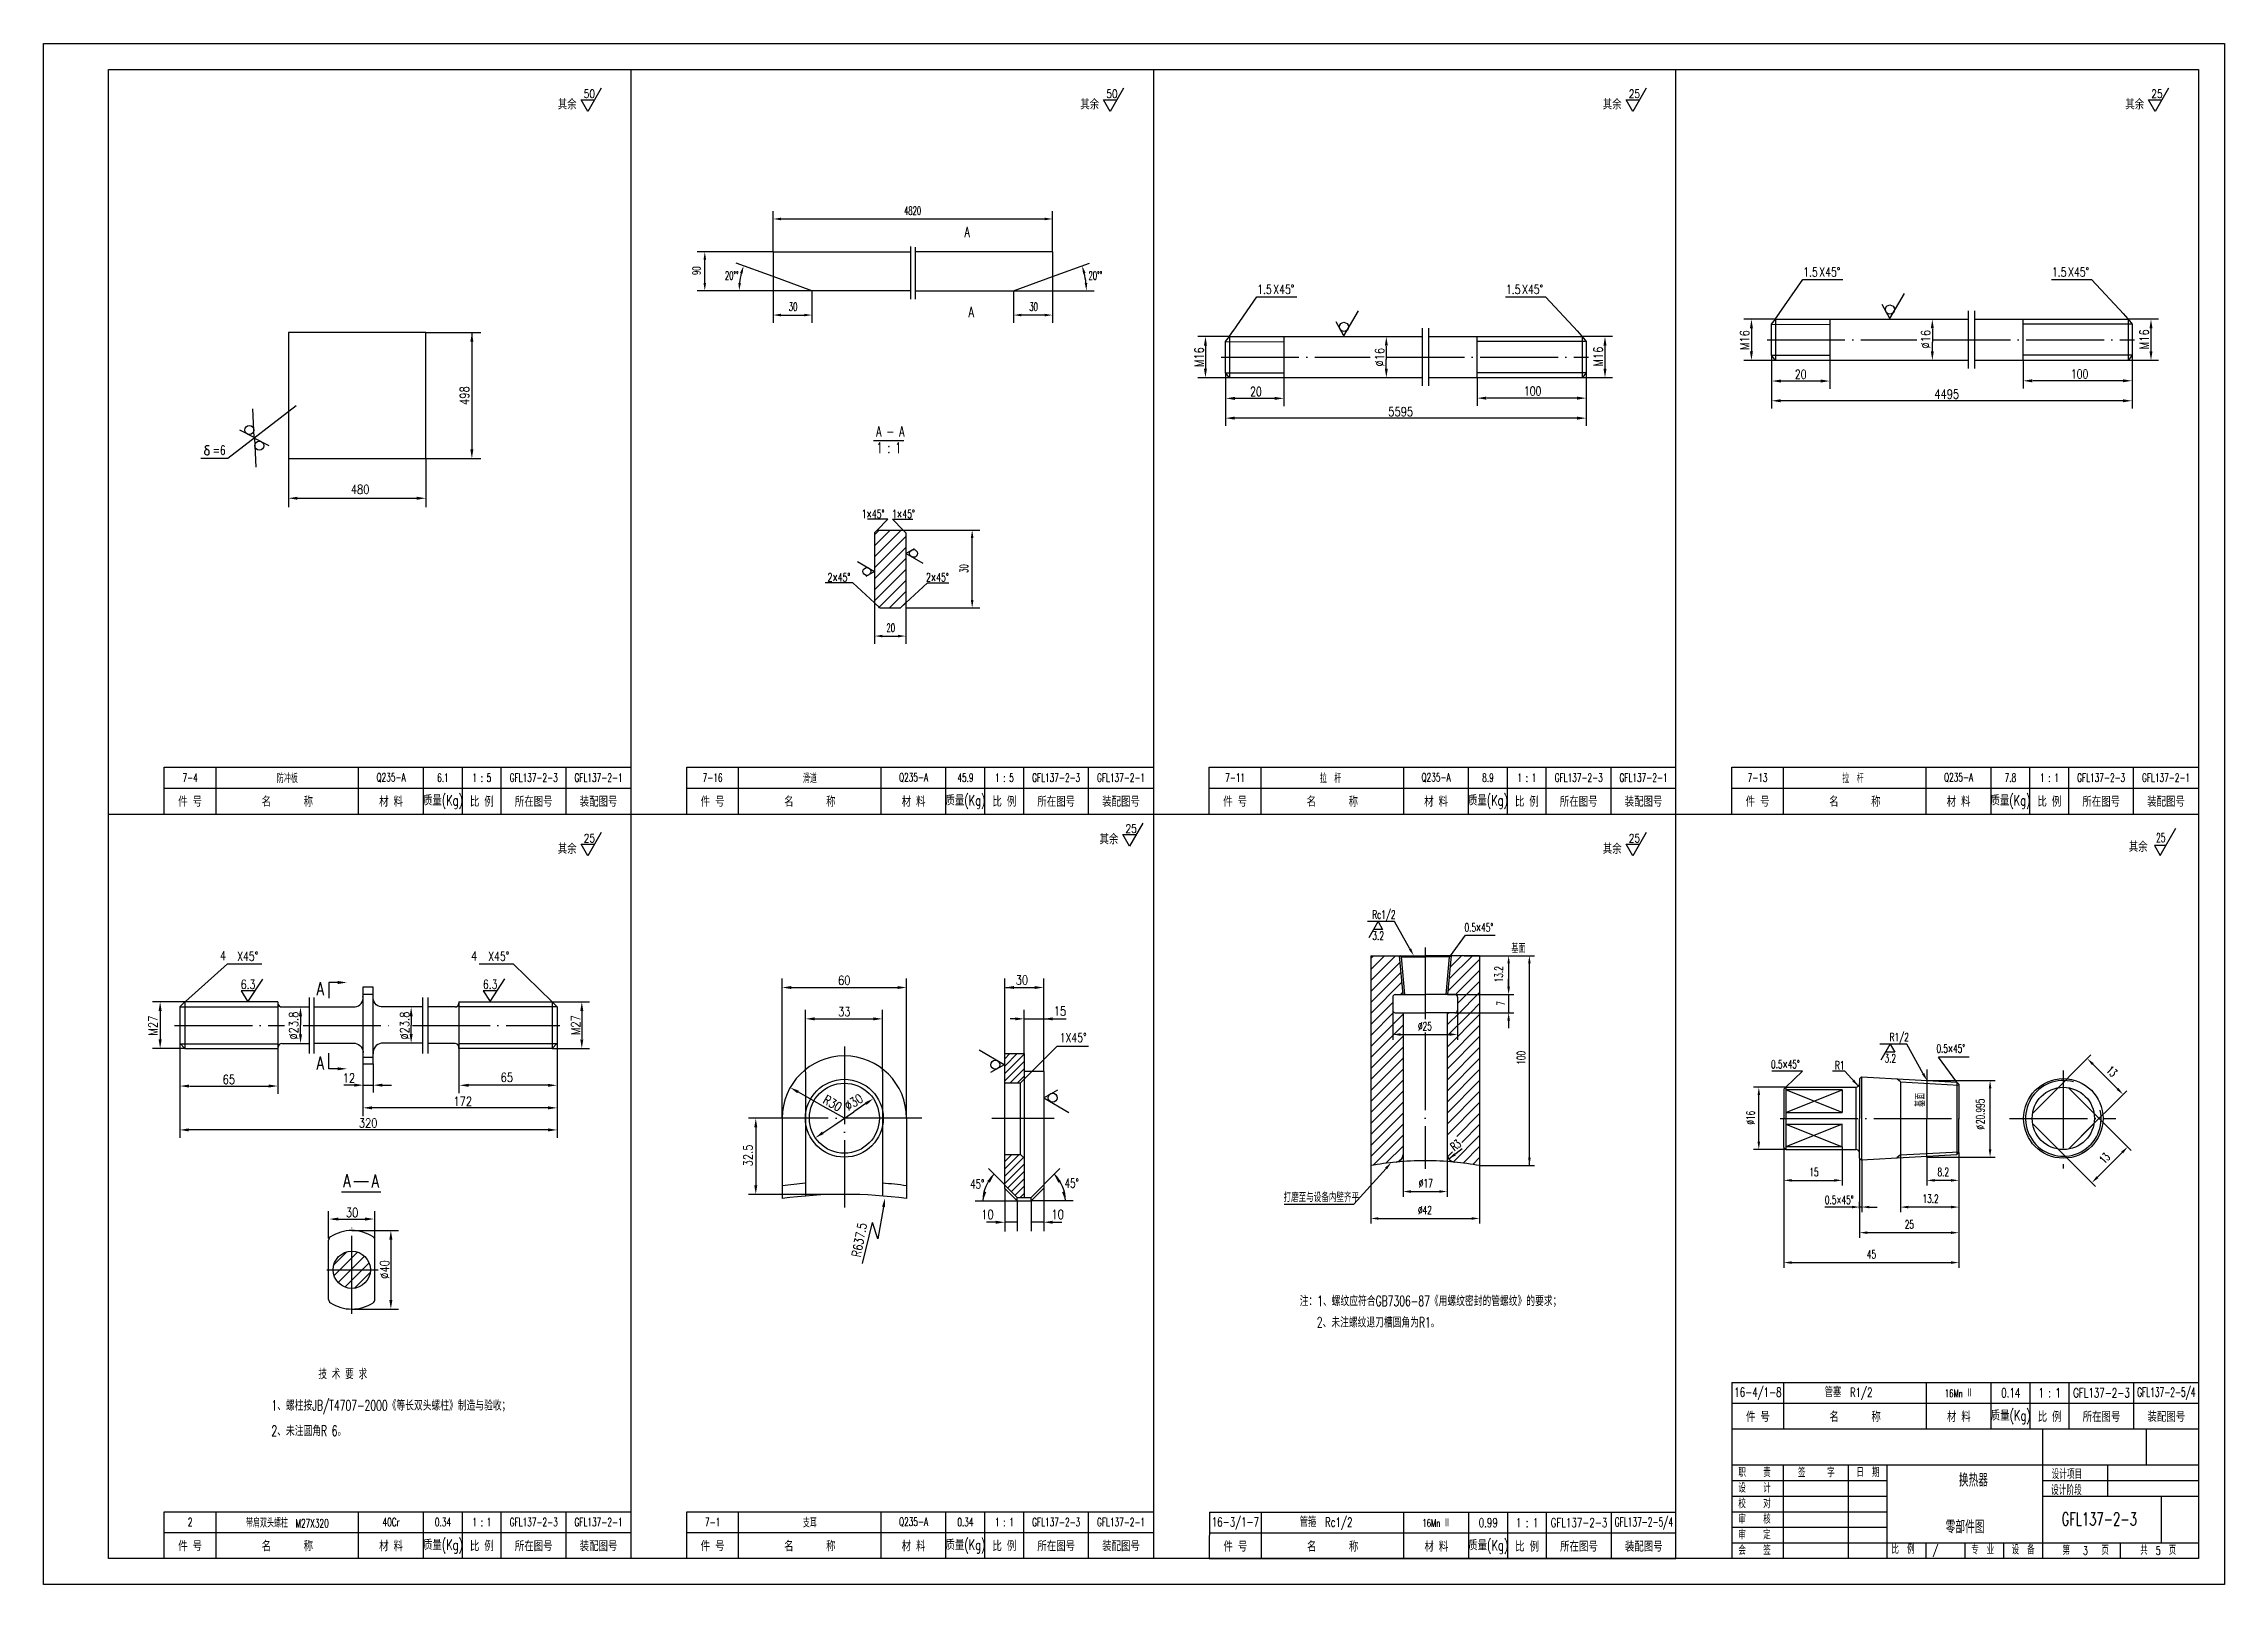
# Model space of a CAD drawing. Extents: x -955 to 1252, y 69 to 1417.
# Drawn here: x 411 to 1252, y 77 to 671 of the extents above; entities that cross this region are included whole.
import ezdxf
from ezdxf.enums import TextEntityAlignment as Align

# ---------------------------------------------------------------- set-up
doc = ezdxf.new("R2010")
doc.units = 0
doc.header["$MEASUREMENT"] = 0
doc.linetypes.add('DASHDOT-M', pattern=[36, 30, -3, 0, -3])
doc.linetypes.add('DIVIDE-M', pattern=[39, 30, -3, 0, -3, 0, -3])
doc.layers.get('0').update_dxf_attribs({"linetype": 'CONTINUOUS'})
for name, color, linetype in [('1', 3, 'CONTINUOUS'), ('CDR_DWG1', 4, 'CONTINUOUS'), ('CDR_DWG2', 2, 'CONTINUOUS'), ('CDR_DWG3', 1, 'DASHDOT-M'), ('CDR_DWG4', 3, 'DIVIDE-M'), ('XS', 2, 'CONTINUOUS')]:
    doc.layers.add(name, color=color, linetype=linetype)
doc.styles.add('HZ', font='romans', dxfattribs={"width": 0.7, "bigfont": 'hz'})

msp = doc.modelspace()

# ---------------------------------------------------------------- texts
at = {"style": 'HZ'}
for s, height, width, p in [('其余', 4, 0.7, (609.13, 646.05)), ('50', 3.2, 0.8, (619.15, 650.5)), ('其余', 4, 0.7, (810.63, 646.05)), ('50', 3.2, 0.8, (820.65, 650.5)), ('其余', 4, 0.7, (1012.13, 646.05)), ('25', 3.2, 0.8, (1022.15, 650.5)), ('其余', 4, 0.7, (1213.63, 646.05)), ('25', 3.2, 0.8, (1223.65, 650.5)), ('4820', 3.2, 0.6, (742.69, 605.44)), ('A', 4, 0.68, (765.96, 596.85)), ('20%%d%%d', 3.2, 0.6, (673.6, 580.44)), ('20%%d%%d', 3.2, 0.6, (813.82, 580.44)), ('30', 3.2, 0.6, (698.23, 568.4)), ('A', 4, 0.68, (767.56, 565.97)), ('30', 3.2, 0.6, (790.99, 568.4)), ('A - A', 4, 0.68, (731.92, 519.95)), ('=6', 3.5, 0.7, (476.14, 512.95)), ('1 : 1', 4, 0.68, (732.05, 513.62)), ('1×45%%d', 3.2, 0.68, (726.35, 488.54)), ('1×45%%d', 3.2, 0.68, (738.08, 488.54)), ('2×45%%d', 3.2, 0.68, (713.19, 464.09)), ('2×45%%d', 3.2, 0.68, (751.16, 464.09)), ('20', 3.2, 0.6, (735.89, 444.64)), ('25', 3.2, 0.8, (828.06, 367.21)), ('其余', 4, 0.7, (609.13, 359.05)), ('25', 3.2, 0.8, (619.15, 363.5)), ('其余', 4, 0.7, (818.04, 362.75)), ('其余', 4, 0.7, (1012.13, 359.05)), ('25', 3.2, 0.8, (1022.15, 363.5)), ('其余', 4, 0.7, (1214.97, 359.83)), ('25', 3.5, 0.6, (1225.51, 363.55)), ('Rc1/2', 3.2, 0.65, (923.21, 334.07)), ('3.2', 3.2, 0.65, (923.29, 325.94)), ('0.5×45%%d', 3.2, 0.65, (958.81, 329.1)), (' X45%%D', 3.5, 0.75, (483.68, 317.85)), (' X45%%D', 3.5, 0.75, (580.52, 317.85)), ('基面', 3.2, 0.65, (976.91, 320.91)), ('%%c25', 3.2, 0.65, (940.86, 291.04)), ('R1/2', 3.2, 0.65, (1122.79, 286.81)), ('0.5×45%%d', 3.2, 0.65, (1077.02, 276.37)), ('R1', 3.2, 0.65, (1101.67, 275.95)), ('3.2', 3.2, 0.65, (1120.8, 278.68)), ('0.5×45%%d', 3.2, 0.65, (1140.81, 282.42)), ('15', 3.2, 0.65, (1091.81, 234.8)), ('8.2', 3.2, 0.65, (1141.22, 234.8)), ('打磨至与设备内壁齐平', 3.2, 0.7, (889.02, 224.87)), ('%%c17', 3.2, 0.65, (941.2, 230.49)), ('0.5×45%%d', 3.2, 0.65, (1097.78, 224.07)), ('13.2', 3.2, 0.65, (1135.42, 224.51)), ('%%c42', 3.2, 0.65, (940.86, 220.11)), ('25', 3.2, 0.65, (1128.59, 214.63)), ('45', 3.2, 0.65, (1113.96, 203.1)), ('注：1、螺纹应符合GB7306-87《用螺纹密封的管螺纹》的要求；', 4, 0.65, (895.24, 184.71)), ('2、未注螺纹退刀槽圆角为R1。', 4, 0.65, (901.86, 176.46)), ('        技 术 要 求', 4, 0.65, (501.27, 156.54)), ('1、螺柱按JB/T4707-2000《等长双头螺柱》制造与验收；', 4, 0.65, (498.7, 144.45)), ('2、未注圆角R 6。', 4, 0.65, (498.7, 134.64)), ('职    责', 3.2, 0.7, (1064.41, 118.86)), ('签     字', 3.2, 0.7, (1087.42, 118.81)), ('日  期', 3.2, 0.7, (1109.96, 118.9)), ('设计项目', 3.5, 0.65, (1185.19, 118.09)), ('校    对', 3.2, 0.7, (1064.41, 106.86)), ('设    计', 3.2, 0.7, (1064.41, 112.86)), ('设计阶段', 3.5, 0.65, (1184.99, 111.94)), ('审    核', 3.2, 0.7, (1064.41, 100.86)), ('GFL137-2-3', 5, 0.65, (1189.14, 100.15)), ('审    定', 3.2, 0.7, (1064.41, 94.86)), ('比  例', 3.2, 0.7, (1123.44, 89.28)), ('/', 3.2, 0.7, (1139.4, 89.1)), ('专  业', 3.2, 0.7, (1154.21, 89.07)), ('设  备', 3.2, 0.7, (1169.79, 89.07)), ('会    签', 3.2, 0.7, (1064.41, 88.86)), ('第   3   页', 3.2, 0.7, (1189.39, 88.87)), ('共  5  页', 3.2, 0.7, (1219.39, 88.87))]:
    msp.add_text(s, height=height, dxfattribs=dict(at, width=width)).set_placement(p)
for s, rotation, width, p in [('90', 90, 0.6, (664.23, 582.26)), ('30', 90, 0.6, (767.34, 467.45)), ('13.2', 90, 0.65, (973.6, 309.54)), ('7', 90, 0.65, (974.42, 300.57)), ('100', 90, 0.65, (982.24, 277.74)), ('13', 315, 0.65, (1206.04, 275.35)), ('基面', 90, 0.65, (1136.28, 261.52)), ('20.995', 90, 0.65, (1159.32, 254.88)), ('%%c16', 90, 0.65, (1070.71, 254.67)), ('%%c', 90, 0.65, (1159.32, 252.8)), ('R3', 37.69483, 0.65, (954.96, 244.4)), ('13', 45, 0.65, (1205.54, 239.34))]:
    msp.add_text(s, height=3.2, rotation=rotation, dxfattribs=dict(at, width=width)).set_placement(p)
for s, height, width, p in [('1.5', 3.5, 0.75, (1092.25, 581.61)), ('X45%%D', 3.5, 0.75, (1099.7, 581.69)), ('1.5', 3.5, 0.75, (1188.17, 581.61)), ('X45%%D', 3.5, 0.75, (1195.62, 581.69)), ('1.5', 3.5, 0.75, (881.69, 574.92)), ('X45%%D', 3.5, 0.75, (889.14, 575)), ('1.5', 3.5, 0.75, (977.61, 574.92)), ('X45%%D', 3.5, 0.75, (985.06, 575)), ('20', 3.5, 0.75, (878.39, 535.57)), ('100', 3.5, 0.75, (985.08, 535.73)), ('20', 3.5, 0.75, (1088.45, 542.22)), ('100', 3.5, 0.75, (1196.02, 542.31)), ('5595', 3.5, 0.8, (934.22, 527.78)), ('4495', 3.5, 0.8, (1144.78, 534.56)), ('480', 3.5, 0.8, (532.92, 497.85)), ('4  ', 3.5, 0.8, (481.91, 318.05)), ('4  ', 3.5, 0.8, (578.81, 317.95)), ('60', 3.5, 0.8, (719.63, 308.6)), ('30', 3.5, 0.8, (788.13, 308.7)), ('6.3', 3.5, 0.75, (489.7, 306.99)), ('A', 5, 0.75, (517.44, 304.6)), ('6.3', 3.5, 0.75, (583.07, 307.04)), ('33', 3.5, 0.8, (719.63, 296.5)), ('15', 3.5, 0.8, (802.83, 296.7)), ('1X45%%D', 3.5, 0.75, (807.89, 286.48)), ('A', 5, 0.75, (517.44, 275.98)), ('65', 3.5, 0.8, (482.31, 270.35)), ('12', 3.5, 0.8, (528.61, 270.95)), ('65', 3.5, 0.8, (589.51, 271.15)), ('172', 3.5, 0.8, (572.51, 261.95)), ('320', 3.5, 0.8, (536.01, 253.55)), ('45%%d', 3.5, 0.7, (770.9, 230)), ('45%%d', 3.5, 0.7, (807.37, 230.36)), ('30', 3.5, 0.8, (529.81, 219.05)), ('10', 3.5, 0.8, (774.83, 218.3)), ('10', 3.5, 0.8, (801.93, 218.3))]:
    msp.add_text(s, height=height, dxfattribs=dict(at, width=width)).set_placement(p, align=Align.CENTER)
at = {"style": 'HZ', "width": 0.8}
for s, rotation, p in [('M16', 90, (1068.58, 557.16)), ('%%C16', 90, (1138.38, 557.46)), ('M16', 90, (1222.68, 557.46)), ('M16', 90, (858.22, 550.58)), ('%%C16', 90, (927.82, 550.58)), ('M16', 90, (1012.12, 550.78)), ('498', 90, (574.92, 535.75)), ('M27', 90, (454.81, 292.85)), ('%%C23.8', 90, (509.01, 292.85)), ('%%C23.8', 90, (551.81, 292.85)), ('M27', 90, (617.81, 293.05)), ('R30', 330, (714.23, 261.4)), ('%%C30', 33, (724.23, 261.9)), ('32.5', 90, (684.23, 242.8)), ('R637.5', 79, (727.13, 209.9)), ('%%C40', 90, (544.11, 198.85))]:
    msp.add_text(s, height=3.5, rotation=rotation, dxfattribs=at).set_placement(p, align=Align.CENTER)
at = {"style": 'HZ'}
for s, height, width, p in [('7-4', 3.2, 0.65, (467.35, 388.44)), ('防冲板', 3.2, 0.65, (504.85, 388.44)), ('Q235-A', 3.2, 0.65, (544.85, 388.44)), ('6.1', 3.2, 0.65, (564.85, 388.44)), ('1 : 5', 3.2, 0.65, (579.85, 388.44)), ('GFL137-2-3', 3.2, 0.65, (599.85, 388.44)), ('GFL137-2-1', 3.2, 0.65, (624.85, 388.44)), ('7-16', 3.2, 0.65, (668.85, 388.44)), ('滑道', 3.2, 0.65, (706.35, 388.44)), ('Q235-A', 3.2, 0.65, (746.35, 388.44)), ('45.9', 3.2, 0.65, (766.35, 388.44)), ('1 : 5', 3.2, 0.65, (781.35, 388.44)), ('GFL137-2-3', 3.2, 0.65, (801.35, 388.44)), ('GFL137-2-1', 3.2, 0.65, (826.35, 388.44)), ('7-11', 3.2, 0.65, (870.35, 388.44)), ('拉  杆 ', 3.2, 0.65, (907.85, 388.44)), ('Q235-A', 3.2, 0.65, (947.85, 388.44)), ('8.9', 3.2, 0.65, (967.85, 388.44)), ('1 : 1', 3.2, 0.65, (982.85, 388.44)), ('GFL137-2-3', 3.2, 0.65, (1002.85, 388.44)), ('GFL137-2-1', 3.2, 0.65, (1027.85, 388.44)), ('7-13', 3.2, 0.65, (1071.85, 388.44)), ('拉  杆 ', 3.2, 0.65, (1109.35, 388.44)), ('Q235-A', 3.2, 0.65, (1149.35, 388.44)), ('7.8', 3.2, 0.65, (1169.35, 388.44)), ('1 : 1', 3.2, 0.65, (1184.35, 388.44)), ('GFL137-2-3', 3.2, 0.65, (1204.35, 388.44)), ('GFL137-2-1', 3.2, 0.65, (1229.35, 388.44)), ('件 号', 4, 0.7, (467.35, 379.44)), ('名      称', 4, 0.7, (504.85, 379.44)), ('材 料', 4, 0.7, (544.85, 379.44)), ('质量(Kg)', 4, 0.7, (564.85, 379.44)), ('比 例', 4, 0.7, (579.85, 379.44)), ('所在图号', 4, 0.7, (599.85, 379.44)), ('装配图号', 4, 0.7, (624.85, 379.44)), ('件 号', 4, 0.7, (668.85, 379.44)), ('名      称', 4, 0.7, (706.35, 379.44)), ('材 料', 4, 0.7, (746.35, 379.44)), ('质量(Kg)', 4, 0.7, (766.35, 379.44)), ('比 例', 4, 0.7, (781.35, 379.44)), ('所在图号', 4, 0.7, (801.35, 379.44)), ('装配图号', 4, 0.7, (826.35, 379.44)), ('件 号', 4, 0.7, (870.35, 379.44)), ('名      称', 4, 0.7, (907.85, 379.44)), ('材 料', 4, 0.7, (947.85, 379.44)), ('质量(Kg)', 4, 0.7, (967.85, 379.44)), ('比 例', 4, 0.7, (982.85, 379.44)), ('所在图号', 4, 0.7, (1002.85, 379.44)), ('装配图号', 4, 0.7, (1027.85, 379.44)), ('件 号', 4, 0.7, (1071.85, 379.44)), ('名      称', 4, 0.7, (1109.35, 379.44)), ('材 料', 4, 0.7, (1149.35, 379.44)), ('质量(Kg)', 4, 0.7, (1169.35, 379.44)), ('比 例', 4, 0.7, (1184.35, 379.44)), ('所在图号', 4, 0.7, (1204.35, 379.44)), ('装配图号', 4, 0.7, (1229.35, 379.44)), ('16-4/1-8', 3.5, 0.7, (1071.96, 151.29)), ('管塞  R1/2   ', 3.5, 0.7, (1109.46, 151.29)), ('16Mn Ⅱ', 3, 0.65, (1149.46, 151.29)), ('0.14', 3.5, 0.7, (1169.46, 151.29)), ('1 : 1', 3.5, 0.7, (1184.46, 151.29)), ('GFL137-2-3', 3.5, 0.7, (1204.46, 151.29)), ('GFL137-2-5/4', 3.5, 0.6, (1229.46, 151.29)), ('件 号', 4, 0.7, (1071.96, 142.29)), ('名      称', 4, 0.7, (1109.46, 142.29)), ('材 料', 4, 0.7, (1149.46, 142.29)), ('质量(Kg)', 4, 0.7, (1169.46, 142.29)), ('比 例', 4, 0.7, (1184.46, 142.29)), ('所在图号', 4, 0.7, (1204.46, 142.29)), ('装配图号', 4, 0.7, (1229.46, 142.29)), ('换热器', 5, 0.65, (1155.08, 117.91)), ('2', 3.2, 0.65, (467.35, 101.44)), ('带肩双头螺柱  M27X320', 3.2, 0.65, (504.85, 101.44)), ('40Cr', 3.2, 0.65, (544.85, 101.44)), ('0.34', 3.2, 0.65, (564.85, 101.44)), ('1 : 1', 3.2, 0.65, (579.85, 101.44)), ('GFL137-2-3', 3.2, 0.65, (599.85, 101.44)), ('GFL137-2-1', 3.2, 0.65, (624.85, 101.44)), ('7-1', 3.2, 0.65, (668.85, 101.44)), ('支耳', 3.2, 0.65, (706.35, 101.44)), ('Q235-A', 3.2, 0.65, (746.35, 101.44)), ('0.34', 3.2, 0.65, (766.35, 101.44)), ('1 : 1', 3.2, 0.65, (781.35, 101.44)), ('GFL137-2-3', 3.2, 0.65, (801.35, 101.44)), ('GFL137-2-1', 3.2, 0.65, (826.35, 101.44)), ('16-3/1-7', 3.5, 0.7, (870.46, 101.26)), ('管箍  Rc1/2   ', 3.5, 0.7, (907.96, 101.26)), ('16Mn Ⅱ', 3, 0.65, (947.96, 101.26)), ('0.99', 3.5, 0.7, (967.96, 101.26)), ('1 : 1', 3.5, 0.7, (982.96, 101.26)), ('GFL137-2-3', 3.5, 0.7, (1002.96, 101.26)), ('GFL137-2-5/4', 3.5, 0.6, (1027.96, 101.26)), ('零部件图', 5, 0.65, (1151.85, 99.85)), ('件 号', 4, 0.7, (467.35, 92.44)), ('名      称', 4, 0.7, (504.85, 92.44)), ('材 料', 4, 0.7, (544.85, 92.44)), ('质量(Kg)', 4, 0.7, (564.85, 92.44)), ('比 例', 4, 0.7, (579.85, 92.44)), ('所在图号', 4, 0.7, (599.85, 92.44)), ('装配图号', 4, 0.7, (624.85, 92.44)), ('件 号', 4, 0.7, (668.85, 92.44)), ('名      称', 4, 0.7, (706.35, 92.44)), ('材 料', 4, 0.7, (746.35, 92.44)), ('质量(Kg)', 4, 0.7, (766.35, 92.44)), ('比 例', 4, 0.7, (781.35, 92.44)), ('所在图号', 4, 0.7, (801.35, 92.44)), ('装配图号', 4, 0.7, (826.35, 92.44)), ('件 号', 4, 0.7, (870.46, 92.26)), ('名      称', 4, 0.7, (907.96, 92.26)), ('材 料', 4, 0.7, (947.96, 92.26)), ('质量(Kg)', 4, 0.7, (967.96, 92.26)), ('比 例', 4, 0.7, (982.96, 92.26)), ('所在图号', 4, 0.7, (1002.96, 92.26)), ('装配图号', 4, 0.7, (1027.96, 92.26))]:
    msp.add_text(s, height=height, dxfattribs=dict(at, width=width)).set_placement(p, align=Align.MIDDLE)
at = {"layer": 'CDR_DWG2', "style": 'HZ', "width": 0.75}
for p in [(527.76, 230.64), (538.65, 230.42)]:
    msp.add_text('A', height=5, dxfattribs=at).set_placement(p, align=Align.CENTER)

# ---------------------------------------------------------------- blocks, each defined once
blk = doc.blocks.new('*X116')
at = {"layer": '1', "color": 0, "linetype": 'Continuous'}
for p, q in [((-21353.77, -21613.13), (-21344.22, -21603.58)), ((-21353.77, -21608.89), (-21348.46, -21603.58)), ((-21353.77, -21604.65), (-21352.71, -21603.58)), ((-21324, -21617.3), (-21311.77, -21605.07)), ((-21323.57, -21612.63), (-21314.52, -21603.58)), ((-21323.15, -21607.97), (-21318.76, -21603.58)), ((-21353.77, -21617.37), (-21342.55, -21606.16)), ((-21353.77, -21621.62), (-21342.2, -21610.05)), ((-21321.04, -21618.58), (-21311.77, -21609.32)), ((-21316.79, -21618.58), (-21311.77, -21613.56)), ((-21353.77, -21625.86), (-21341.85, -21613.94)), ((-21353.77, -21630.1), (-21345.27, -21621.6)), ((-21342.25, -21618.58), (-21341.49, -21617.83)), ((-21321.06, -21618.61), (-21321.04, -21618.58)), ((-21320.27, -21622.06), (-21316.79, -21618.58)), ((-21319.55, -21625.58), (-21312.55, -21618.58)), ((-21315.31, -21625.58), (-21311.77, -21622.04)), ((-21312.55, -21618.58), (-21311.77, -21617.8)), ((-21353.77, -21634.34), (-21344.83, -21625.41)), ((-21353.77, -21638.59), (-21341.27, -21626.09)), ((-21353.77, -21642.83), (-21341.27, -21630.33)), ((-21324.27, -21634.54), (-21315.31, -21625.58)), ((-21324.27, -21630.3), (-21319.55, -21625.58)), ((-21324.27, -21626.06), (-21323.79, -21625.58)), ((-21324.27, -21638.79), (-21311.77, -21626.29)), ((-21353.77, -21647.07), (-21341.27, -21634.57)), ((-21353.77, -21651.32), (-21341.27, -21638.82)), ((-21324.27, -21643.03), (-21311.77, -21630.53)), ((-21324.27, -21647.27), (-21311.77, -21634.77)), ((-21353.77, -21655.56), (-21341.27, -21643.06)), ((-21353.77, -21659.8), (-21341.27, -21647.3)), ((-21324.27, -21651.51), (-21311.77, -21639.01)), ((-21324.27, -21655.76), (-21311.77, -21643.26)), ((-21353.77, -21664.04), (-21341.27, -21651.54)), ((-21324.27, -21660), (-21311.77, -21647.5)), ((-21324.27, -21664.24), (-21311.77, -21651.74)), ((-21353.77, -21668.29), (-21341.27, -21655.79)), ((-21353.77, -21672.53), (-21341.27, -21660.03)), ((-21324.27, -21668.48), (-21311.77, -21655.98)), ((-21324.27, -21672.73), (-21311.77, -21660.23)), ((-21353.77, -21676.77), (-21341.27, -21664.27)), ((-21353.77, -21681.01), (-21341.27, -21668.51)), ((-21320.58, -21673.29), (-21311.77, -21664.47)), ((-21318.66, -21675.61), (-21311.77, -21668.71)), ((-21352.85, -21684.34), (-21341.27, -21672.76)), ((-21347.87, -21683.6), (-21341.27, -21677)), ((-21324.27, -21676.97), (-21324.13, -21676.83)), ((-21324.27, -21681.21), (-21322.28, -21679.22)), ((-21321.94, -21683.13), (-21311.77, -21672.96)), ((-21318.11, -21683.54), (-21311.77, -21677.2)), ((-21343.11, -21683.08), (-21341.27, -21681.24)), ((-21314.39, -21684.06), (-21311.77, -21681.44))]:
    blk.add_line(p, q, dxfattribs=at)
blk = doc.blocks.new('*X64')
at = {"color": 0}
for p, q in [((152.09, 197.34), (156.93, 202.19)), ((152.09, 200.17), (154.1, 202.19)), ((152.09, 194.52), (159.51, 201.94)), ((152.09, 191.69), (159.51, 199.11)), ((154.11, 190.88), (159.51, 196.28)), ((156.94, 190.88), (159.51, 193.46))]:
    blk.add_line(p, q, dxfattribs=at)
blk = doc.blocks.new('*X65')
at = {"color": 0}
for p, q in [((240.7, 219.49), (245.74, 224.53)), ((240.81, 215.35), (249.88, 224.42)), ((242.39, 212.69), (252.54, 222.84)), ((244.9, 210.95), (254.27, 220.33)), ((248.67, 210.49), (254.74, 216.56))]:
    blk.add_line(p, q, dxfattribs=at)
blk = doc.blocks.new('*X63')
at = {"color": 0}
for p, q in [((152.09, 157.75), (157.61, 163.26)), ((152.09, 160.58), (154.78, 163.26)), ((152.09, 154.92), (159.28, 162.11)), ((152.09, 152.09), (159.56, 159.56)), ((153.24, 150.41), (159.56, 156.73)), ((154.65, 148.99), (159.56, 153.9)), ((156.07, 147.58), (159.56, 151.07)), ((158.05, 146.74), (159.56, 148.25))]:
    blk.add_line(p, q, dxfattribs=at)
blk = doc.blocks.new('CZD')
at = {"layer": 'XS'}
blk.add_lwpolyline([(3.5, 6.06), (0, 0), (-1.75, 3.03), (1.75, 3.03)], dxfattribs=at)
blk = doc.blocks.new('MM')
at = {"layer": 'XS', "color": 3}
blk.add_lwpolyline([(3.85, 6.67), (0, 0), (-1.93, 3.33)], dxfattribs=at)
blk.add_circle((0, 3), 1.5, dxfattribs=at)
blk = doc.blocks.new('*X114')
at = {"layer": '1', "color": 0, "linetype": 'Continuous'}
for p, q in [((-21545.07, -21449.76), (-21534.83, -21439.51)), ((-21545.07, -21445.51), (-21539.07, -21439.51)), ((-21545.07, -21441.27), (-21543.31, -21439.51)), ((-21545.07, -21454), (-21533.07, -21442)), ((-21545.07, -21458.24), (-21533.07, -21446.24)), ((-21545.07, -21462.48), (-21533.07, -21450.48)), ((-21545.07, -21466.73), (-21533.07, -21454.73)), ((-21543.61, -21469.51), (-21533.07, -21458.97)), ((-21539.37, -21469.51), (-21533.07, -21463.21)), ((-21535.13, -21469.51), (-21533.07, -21467.45))]:
    blk.add_line(p, q, dxfattribs=at)

# ---------------------------------------------------------------- linework, layer by layer
for p, q in [((410.85, 77.44), (410.85, 671.44)), ((410.85, 671.44), (1251.85, 671.44)), ((1251.85, 671.44), (1251.85, 77.44)), ((637.35, 661.44), (637.35, 87.44)), ((838.85, 661.44), (838.85, 87.44)), ((1040.35, 87.44), (1040.35, 661.44)), ((692.17, 591.2), (692.17, 606.84)), ((799.93, 591.2), (799.93, 606.84)), ((695.17, 603.84), (796.93, 603.84)), ((692.17, 591.2), (662.83, 591.2)), ((665.83, 579.2), (665.83, 588.2)), ((692.17, 581.66), (677.97, 586.82)), ((692.17, 581.44), (692.17, 563.8)), ((799.93, 581.66), (814.13, 586.82)), ((799.93, 581.44), (799.93, 563.8)), ((1080.17, 567.34), (1089.27, 580.57)), ((1089.27, 580.57), (1104.74, 580.57)), ((1185.19, 580.57), (1200.66, 580.57)), ((1213.05, 567.12), (1200.66, 580.57)), ((676.1, 576.2), (662.83, 576.2)), ((707.17, 576.2), (676.1, 576.2)), ((707.17, 576.2), (707.17, 563.8)), ((784.93, 576.2), (784.93, 563.8)), ((784.93, 576.2), (816, 576.2)), ((869.6, 560.65), (878.71, 573.88)), ((878.71, 573.88), (894.18, 573.88)), ((974.62, 573.88), (990.09, 573.88)), ((1002.49, 560.43), (990.09, 573.88)), ((1122.89, 565.45), (1128.52, 575.09)), ((695.17, 566.8), (704.17, 566.8)), ((796.93, 566.8), (787.93, 566.8)), ((912.33, 558.76), (909.26, 564.15)), ((912.33, 558.76), (917.96, 568.41)), ((1078.75, 565.28), (1066.47, 565.28)), ((1122.89, 565.45), (1119.82, 570.84)), ((1226.45, 565.28), (1214.75, 565.28)), ((558.31, 560.02), (579.51, 560.02)), ((576.01, 560.02), (576.01, 514.97)), ((868.19, 558.59), (855.91, 558.59)), ((868.14, 558.64), (869.75, 560.8)), ((1015.89, 558.59), (1004.19, 558.59)), ((1069.47, 561.7), (1069.47, 552.54)), ((1139.23, 561.46), (1139.23, 557.96)), ((1139.23, 557.96), (1139.23, 556.36)), ((1139.23, 552.86), (1139.23, 556.36)), ((1223.55, 561.7), (1223.55, 552.64)), ((858.91, 555.02), (858.91, 545.85)), ((928.66, 554.78), (928.66, 551.28)), ((928.66, 551.28), (928.66, 549.67)), ((928.66, 546.17), (928.66, 549.67)), ((1012.99, 555.02), (1012.99, 545.95)), ((1078.75, 549.28), (1066.47, 549.28)), ((1077.25, 551.28), (1077.25, 530.75)), ((1077.25, 551.22), (1077.25, 532.46)), ((1099.75, 549.28), (1099.75, 538.36)), ((1174.24, 549.28), (1174.24, 538.46)), ((1226.45, 549.28), (1214.75, 549.28)), ((1216.25, 551.28), (1216.25, 530.81)), ((868.19, 542.59), (855.91, 542.59)), ((866.69, 544.59), (866.69, 524.06)), ((866.69, 544.53), (866.69, 525.77)), ((889.19, 542.59), (889.19, 531.68)), ((963.67, 542.59), (963.67, 531.77)), ((1015.89, 542.59), (1004.19, 542.59)), ((1005.69, 544.59), (1005.69, 524.13)), ((1096.05, 541.36), (1080.77, 541.36)), ((1212.75, 541.46), (1177.93, 541.46)), ((508.26, 531.83), (481.87, 511.53)), ((492.1, 519.56), (491.49, 530.71)), ((885.49, 534.68), (870.21, 534.68)), ((1002.19, 534.77), (967.36, 534.77)), ((1212.75, 533.75), (1080.47, 533.75)), ((492.1, 519.56), (486.57, 522.37)), ((1002.19, 527.06), (869.91, 527.06)), ((473, 514.37), (472.91, 514.13)), ((472.91, 514.13), (472.96, 513.6)), ((472.96, 513.6), (472.98, 513.43)), ((472.98, 513.43), (473.16, 513.21)), ((473.13, 514.59), (473, 514.37)), ((473.36, 514.78), (473.13, 514.59)), ((473.16, 513.21), (473.42, 513.04)), ((473.23, 515.72), (473.24, 516.08)), ((473.36, 515.4), (473.23, 515.72)), ((473.24, 516.08), (473.37, 516.27)), ((473.59, 515.17), (473.36, 515.4)), ((473.5, 514.93), (473.36, 514.78)), ((473.37, 516.27), (473.66, 516.46)), ((473.42, 513.04), (473.79, 512.92)), ((473.85, 515.02), (473.5, 514.93)), ((473.9, 515), (473.59, 515.17)), ((473.66, 516.46), (473.9, 516.49)), ((473.9, 516.49), (474.74, 516.49)), ((474.12, 514.9), (473.9, 515)), ((474.31, 514.78), (474.12, 514.9)), ((474.16, 512.95), (474.46, 513.07)), ((474.51, 514.61), (474.31, 514.78)), ((474.46, 513.07), (474.68, 513.34)), ((474.68, 514.37), (474.51, 514.61)), ((474.71, 514.05), (474.68, 514.37)), ((474.68, 513.34), (474.71, 514.05)), ((492.12, 519.3), (492.73, 508.15)), ((492.12, 519.3), (497.65, 516.49)), ((730.89, 518.5), (742.55, 518.5)), ((481.87, 511.53), (471.53, 511.53)), ((473.79, 512.92), (474.16, 512.95)), ((505.25, 511.41), (505.25, 492.68)), ((558.25, 511.41), (558.25, 492.68)), ((558.31, 511.47), (579.51, 511.47)), ((508.75, 496.18), (554.75, 496.18)), ((736.42, 488.07), (728.56, 488.07)), ((732.33, 483.89), (736.42, 488.07)), ((742.33, 483.89), (738.24, 488.07)), ((738.24, 488.07), (746.1, 488.07)), ((742.33, 483.89), (771.94, 483.89)), ((768.94, 456.89), (768.94, 480.89)), ((722.94, 463.61), (712.25, 463.61)), ((731.33, 455.89), (722.94, 463.61)), ((743.33, 455.89), (751.72, 463.61)), ((751.72, 463.61), (759.97, 463.61)), ((731.33, 455.89), (731.33, 440.04)), ((743.33, 455.89), (743.33, 440.04)), ((743.33, 453.89), (771.94, 453.89)), ((734.33, 443.04), (740.33, 443.04)), ((457.35, 384.44), (637.35, 384.44)), ((658.85, 384.44), (838.85, 384.44)), ((860.35, 384.44), (1040.35, 384.44)), ((1061.85, 384.44), (1241.85, 384.44)), ((435.85, 374.44), (1241.85, 374.44)), ((1229.3, 362.26), (1224.86, 362.26)), ((1224.86, 362.26), (1227.08, 358.41)), ((1227.08, 358.41), (1233.16, 368.94)), ((922.68, 332.94), (921.41, 332.94)), ((925.48, 332.94), (922.68, 332.94)), ((931.87, 332.94), (923.06, 332.94)), ((937.76, 322.44), (931.87, 332.94)), ((934.36, 319.32), (933.81, 319.82)), ((952.9, 319.32), (953.45, 319.82)), ((953.45, 319.82), (959.21, 327.72)), ((958.63, 319.82), (977.83, 319.82)), ((959.21, 327.72), (970.66, 327.72)), ((977.83, 319.82), (985.84, 319.82)), ((465.51, 302.17), (481.8, 316.66)), ((481.83, 316.65), (495.02, 316.65)), ((578.76, 316.64), (591.96, 316.64)), ((606.92, 302.04), (591.96, 316.64)), ((975.83, 316.82), (975.83, 307.82)), ((983.84, 238.9), (983.84, 316.82)), ((492.36, 306.26), (487, 306.26)), ((487, 306.26), (489.63, 302.09)), ((489.63, 302.09), (495.33, 310.8)), ((520.8, 309.48), (520.8, 303.43)), ((524.3, 309.48), (520.8, 309.48)), ((580.37, 306.31), (583, 302.15)), ((585.74, 306.31), (580.37, 306.31)), ((583, 302.15), (588.7, 310.85)), ((695.65, 257.22), (695.65, 311.05)), ((699.15, 307.55), (740.15, 307.55)), ((743.65, 257.22), (743.65, 311.05)), ((781.58, 282.15), (781.58, 311.05)), ((781.91, 307.55), (793.95, 307.55)), ((796.52, 275.22), (796.52, 311.05)), ((952.29, 304.82), (977.83, 304.82)), ((975.83, 307.82), (975.83, 310.82)), ((975.83, 304.82), (975.83, 297.82)), ((465.28, 302.04), (452.79, 302.04)), ((455.79, 298.74), (455.79, 287.7)), ((509.91, 296.58), (509.91, 293.08)), ((552.59, 296.58), (552.59, 293.08)), ((606.92, 302.04), (621.41, 302.04)), ((618.41, 298.8), (618.41, 287.8)), ((704.65, 275.02), (704.65, 298.96)), ((708.15, 295.46), (730.83, 295.46)), ((734.33, 275.23), (734.33, 298.96)), ((785.53, 295.46), (783.54, 295.46)), ((788.94, 282.15), (788.94, 298.96)), ((789.09, 295.46), (799.42, 295.46)), ((796.52, 275.22), (796.52, 298.96)), ((800.02, 295.46), (805.15, 295.46)), ((931.13, 298.82), (931.13, 287.44)), ((955.13, 297.82), (977.83, 297.82)), ((956.13, 299.32), (956.13, 287.44)), ((975.83, 294.82), (975.83, 291.82)), ((463.35, 286.04), (463.35, 249.62)), ((509.91, 289.59), (509.91, 293.09)), ((552.59, 289.59), (552.59, 293.09)), ((608.92, 286.04), (608.92, 249.62)), ((934.13, 289.44), (953.13, 289.44)), ((943.63, 289.23), (943.85, 289.44)), ((465.28, 284.04), (452.79, 284.04)), ((501.24, 283.97), (501.24, 266.57)), ((520.8, 276.22), (520.8, 282.27)), ((534.01, 278.12), (534.01, 257.95)), ((538, 278.12), (538, 267.07)), ((571.03, 284.09), (571.03, 266.85)), ((606.92, 284.04), (621.41, 284.04)), ((781.34, 277.8), (771.69, 283.42)), ((781.34, 277.8), (775.95, 274.73)), ((789.05, 272.26), (801.77, 284.99)), ((801.77, 284.99), (813.77, 284.99)), ((1120.19, 285.68), (1118.92, 285.68)), ((1122.99, 285.68), (1120.19, 285.68)), ((1129.38, 285.68), (1120.57, 285.68)), ((1135.69, 274.32), (1129.38, 285.68)), ((1148.7, 271.07), (1141.55, 280.71)), ((1153.46, 280.71), (1141.55, 280.71)), ((1182.85, 263.99), (1200.41, 281.55)), ((1210.66, 268.47), (1201.12, 278.01)), ((467.1, 269.57), (498.12, 269.57)), ((524.3, 276.22), (520.8, 276.22)), ((530.64, 269.9), (526.68, 269.9)), ((534.03, 269.9), (538.08, 269.9)), ((541.5, 269.9), (545, 269.9)), ((605.79, 269.85), (573.63, 269.85)), ((704.65, 274.96), (704.65, 257.16)), ((734.33, 275.17), (734.33, 257.19)), ((1089.2, 275.3), (1077.29, 275.3)), ((1082.7, 269.09), (1089.2, 275.3)), ((1105.54, 275.31), (1100.75, 275.31)), ((1105.54, 275.31), (1110.69, 269.47)), ((1126.95, 271.19), (1126.95, 220.91)), ((1137.15, 275.97), (1137.15, 257.09)), ((1137.15, 271.7), (1163.5, 271.7)), ((605.64, 261.16), (537.32, 261.16)), ((701.81, 267.27), (705.41, 265.23)), ((705.41, 265.23), (713, 260.93)), ((719.65, 257.16), (713, 260.93)), ((727.93, 262.77), (723.36, 259.67)), ((796.54, 265), (801.93, 268.07)), ((796.54, 265), (806.18, 259.38)), ((1082.7, 269.09), (1070.31, 269.09)), ((1072.31, 248.09), (1072.31, 266.09)), ((1161.5, 245.12), (1161.5, 268.7)), ((1196.64, 250.2), (1214.2, 267.76)), ((605.42, 252.65), (466.32, 252.65)), ((689.13, 257.16), (682.71, 257.16)), ((685.49, 253.66), (685.49, 231.3)), ((695.65, 257.16), (695.65, 257.16)), ((711.36, 251.55), (715.93, 254.65)), ((715.93, 254.65), (723.36, 259.67)), ((719.56, 257.16), (719.74, 257.16)), ((719.56, 257.16), (719.74, 257.16)), ((719.56, 257.16), (719.74, 257.16)), ((719.65, 257.07), (719.65, 257.25)), ((719.65, 257.07), (719.65, 257.25)), ((719.65, 257.07), (719.65, 257.25)), ((1137.15, 242.12), (1137.15, 257.09)), ((1201.58, 259.04), (1215.96, 244.67)), ((957.9, 245.36), (952.76, 241.39)), ((1082.7, 245.09), (1070.31, 245.09)), ((1081.95, 245.84), (1081.95, 231.2)), ((1104.45, 246.1), (1104.45, 231.2)), ((1149.45, 243.94), (1149.45, 231.2)), ((1187.8, 245.25), (1202.17, 230.88)), ((1202.88, 234.41), (1212.42, 243.96)), ((775.2, 237.76), (781.41, 231.56)), ((802.77, 237.76), (796.57, 231.56)), ((928.57, 237.82), (916.11, 224.01)), ((922.63, 238.9), (922.63, 216.51)), ((935.13, 243.22), (935.13, 226.89)), ((952.13, 243.22), (952.13, 226.89)), ((964.63, 238.9), (964.63, 216.51)), ((964.63, 238.9), (985.84, 238.9)), ((1111.2, 241.81), (1111.2, 211.03)), ((1111.99, 241.09), (1111.99, 220.91)), ((1137.15, 242.12), (1163.5, 242.12)), ((1137.15, 242.12), (1137.15, 231.2)), ((719.58, 227.8), (682.71, 227.8)), ((781.52, 230.22), (781.52, 213.5)), ((796.52, 230.22), (796.52, 213.56)), ((938.13, 228.89), (949.13, 228.89)), ((1081.95, 231.2), (1081.95, 199.5)), ((1084.95, 233.2), (1101.45, 233.2)), ((1146.45, 233.2), (1140.15, 233.2)), ((1149.45, 231.2), (1149.45, 220.91)), ((520.76, 210.75), (520.76, 221.29)), ((538.64, 210.87), (538.64, 221.29)), ((734.75, 222.99), (732.5, 210.69)), ((770.06, 225.34), (786.27, 225.34)), ((786.34, 225.37), (786.34, 213.62)), ((791.64, 225.37), (791.64, 213.56)), ((807.91, 225.34), (791.7, 225.34)), ((889.32, 224.01), (916.11, 224.01)), ((1108.2, 222.91), (1097.82, 222.91)), ((1111.2, 222.36), (1111.2, 224.91)), ((1111.99, 222.91), (1111.2, 222.91)), ((1114.99, 222.91), (1117.99, 222.91)), ((1146.45, 222.91), (1129.95, 222.91)), ((1149.45, 220.91), (1149.45, 211.03)), ((522.53, 218.29), (535.13, 218.29)), ((529.76, 213.86), (547.76, 213.86)), ((544.76, 210.36), (544.76, 187.08)), ((726.69, 201.2), (730.52, 216.94)), ((732.5, 210.69), (730.52, 216.94)), ((779.16, 217.06), (774.48, 217.06)), ((786.4, 217.05), (781.52, 217.05)), ((796.53, 217.05), (791.66, 217.05)), ((800.03, 217.06), (803.53, 217.06)), ((925.63, 218.51), (961.63, 218.51)), ((1146.45, 213.03), (1114.2, 213.03)), ((1149.45, 211.03), (1149.45, 199.5)), ((1084.95, 201.5), (1146.45, 201.5)), ((529.76, 183.58), (547.76, 183.58)), ((1061.96, 147.29), (1241.96, 147.29)), ((1061.85, 137.47), (1241.85, 137.47)), ((1061.85, 137.47), (1241.85, 137.47)), ((1181.85, 87.47), (1181.85, 137.47)), ((1221.85, 123.47), (1221.85, 137.47)), ((1061.85, 123.47), (1241.85, 123.47)), ((1081.85, 87.47), (1081.85, 123.47)), ((1106.85, 87.47), (1106.85, 123.47)), ((1121.85, 87.47), (1121.85, 123.47)), ((1206.85, 111.47), (1206.85, 123.47)), ((1206.85, 111.47), (1206.85, 123.47)), ((1061.85, 117.47), (1121.85, 117.47)), ((1061.85, 111.47), (1121.85, 111.47)), ((1181.85, 117.47), (1241.85, 117.47)), ((1181.85, 111.47), (1241.85, 111.47)), ((1227.47, 111.47), (1227.47, 93.47)), ((1061.85, 105.47), (1121.85, 105.47)), ((457.35, 97.44), (637.35, 97.44)), ((658.85, 97.44), (838.85, 97.44)), ((860.46, 97.26), (1040.46, 97.26)), ((1061.85, 99.47), (1121.85, 99.47)), ((1061.85, 93.47), (1241.85, 93.47)), ((1136.85, 87.47), (1136.85, 93.47)), ((1151.85, 87.47), (1151.85, 93.47)), ((1166.85, 87.47), (1166.85, 93.47)), ((1211.85, 87.47), (1211.85, 93.47)), ((860.35, 87.44), (1040.35, 87.44)), ((1251.85, 77.44), (410.85, 77.44))]:
    msp.add_line(p, q)
for points in [[(625.86, 654.26), (620.71, 645.34), (618.13, 649.8), (623.28, 649.8)], [(827.36, 654.26), (822.21, 645.34), (819.63, 649.8), (824.78, 649.8)], [(1028.86, 654.26), (1023.71, 645.34), (1021.13, 649.8), (1026.28, 649.8)], [(1230.36, 654.26), (1225.21, 645.34), (1222.63, 649.8), (1227.78, 649.8)], [(834.77, 370.97), (829.61, 362.04), (827.04, 366.51), (832.19, 366.51)], [(625.86, 367.26), (620.71, 358.34), (618.13, 362.8), (623.28, 362.8)], [(1028.86, 367.26), (1023.71, 358.34), (1021.13, 362.8), (1026.28, 362.8)]]:
    msp.add_lwpolyline(points)
for points in [[(754.88, 593.99, 0, 0, 0), (754.88, 598.27, 0, 0, 0), (758.81, 598.27, 1.5, 0, 0), (763.28, 598.27, 0, 0, 0)], [(754.88, 570.79, 0, 0, 0), (754.88, 566.51, 0, 0, 0), (758.81, 566.51, 1.5, 0, 0), (763.28, 566.51, 0, 0, 0)]]:
    msp.add_lwpolyline(points, format="xyseb")
for points in [[(786.2, 217.04, 0.25, 0.25, 1), (786.45, 217.04, 0.25, 0.25, 1)], [(791.53, 217.11, 0.25, 0.25, 1), (791.78, 217.11, 0.25, 0.25, 1)]]:
    msp.add_lwpolyline(points, format="xyseb", close=True)
for centre, radius in [((912.29, 562.25), 1.75), ((1122.85, 568.93), 1.75), ((490.15, 522.45), 1.75), ((494.07, 516.41), 1.75), ((777.85, 277.76), 1.75), ((800.02, 265.04), 1.75), ((529.7, 198.72), 7.18)]:
    msp.add_circle(centre, radius)
for centre, radius, start, end in [((707.17, 576.2), 28.07, 166.12586, 173.87414), ((784.93, 576.2), 28.07, 6.12586, 13.87414), ((787.15, 225.37), 14.09, 133.71729, 180.13722), ((790.82, 225.37), 14.09, 359.86278, 46.28271)]:
    msp.add_arc(centre, radius, start, end)
for points in [[(695.17, 604.34), (695.17, 603.34), (692.17, 603.84)], [(796.93, 604.34), (796.93, 603.34), (799.93, 603.84)], [(665.33, 588.2), (666.33, 588.2), (665.83, 591.2)], [(679.44, 583.07), (680.4, 582.78), (680.79, 585.8)], [(812.66, 583.07), (811.7, 582.78), (811.31, 585.8)], [(665.33, 579.2), (666.33, 579.2), (665.83, 576.2)], [(679.76, 579.16), (678.76, 579.22), (679.1, 576.2)], [(812.34, 579.16), (813.34, 579.22), (813, 576.2)], [(695.17, 567.3), (695.17, 566.3), (692.17, 566.8)], [(704.17, 567.3), (704.17, 566.3), (707.17, 566.8)], [(787.93, 567.3), (787.93, 566.3), (784.93, 566.8)], [(796.93, 567.3), (796.93, 566.3), (799.93, 566.8)], [(1070.05, 561.7), (1068.89, 561.7), (1069.47, 565.2)], [(1139.81, 561.63), (1138.64, 561.63), (1139.23, 565.13)], [(1224.13, 561.7), (1222.97, 561.7), (1223.55, 565.2)], [(576.59, 556.52), (575.42, 556.52), (576.01, 560.02)], [(859.49, 555.02), (858.33, 555.02), (858.91, 558.52)], [(929.25, 554.94), (928.08, 554.94), (928.66, 558.44)], [(1013.57, 555.02), (1012.4, 555.02), (1012.99, 558.52)], [(1070.05, 552.85), (1068.89, 552.85), (1069.47, 549.35)], [(1139.81, 552.86), (1138.64, 552.86), (1139.23, 549.36)], [(1224.13, 552.85), (1222.97, 552.85), (1223.55, 549.35)], [(859.49, 546.17), (858.33, 546.17), (858.91, 542.67)], [(929.25, 546.17), (928.08, 546.17), (928.66, 542.67)], [(1013.57, 546.17), (1012.4, 546.17), (1012.99, 542.67)], [(1080.83, 540.78), (1080.83, 541.95), (1077.33, 541.36)], [(1096.17, 540.78), (1096.17, 541.95), (1099.67, 541.36)], [(1177.74, 540.88), (1177.74, 542.04), (1174.24, 541.46)], [(1212.75, 540.88), (1212.75, 542.04), (1216.25, 541.46)], [(870.26, 534.09), (870.26, 535.26), (866.76, 534.68)], [(885.61, 534.09), (885.61, 535.26), (889.11, 534.68)], [(967.17, 534.19), (967.17, 535.36), (963.67, 534.77)], [(1002.19, 534.19), (1002.19, 535.36), (1005.69, 534.77)], [(1080.75, 533.17), (1080.75, 534.33), (1077.25, 533.75)], [(1212.75, 533.17), (1212.75, 534.33), (1216.25, 533.75)], [(870.19, 526.48), (870.19, 527.65), (866.69, 527.06)], [(1002.19, 526.48), (1002.19, 527.65), (1005.69, 527.06)], [(576.59, 514.97), (575.42, 514.97), (576.01, 511.47)], [(508.75, 495.6), (508.75, 496.76), (505.25, 496.18)], [(554.75, 495.6), (554.75, 496.76), (558.25, 496.18)], [(768.44, 480.89), (769.44, 480.89), (768.94, 483.89)], [(768.44, 456.89), (769.44, 456.89), (768.94, 453.89)], [(734.33, 443.54), (734.33, 442.54), (731.33, 443.04)], [(740.33, 443.54), (740.33, 442.54), (743.33, 443.04)], [(938.2, 322.68), (937.33, 322.19), (939.23, 319.82)], [(975.33, 316.82), (976.33, 316.82), (975.83, 319.82)], [(983.34, 316.82), (984.34, 316.82), (983.84, 319.82)], [(524.3, 310.07), (524.3, 308.9), (527.8, 309.48)], [(699.15, 306.97), (699.15, 308.13), (695.65, 307.55)], [(740.15, 306.97), (740.15, 308.13), (743.65, 307.55)], [(785.06, 306.97), (785.06, 308.13), (781.56, 307.55)], [(792.99, 306.97), (792.99, 308.13), (796.49, 307.55)], [(975.33, 307.82), (976.33, 307.82), (975.83, 304.82)], [(975.33, 307.82), (976.33, 307.82), (975.83, 304.82)], [(456.38, 298.5), (455.21, 298.5), (455.79, 302)], [(510.5, 296.46), (509.33, 296.46), (509.91, 299.96)], [(553.17, 296.48), (552.01, 296.48), (552.59, 299.98)], [(618.99, 298.52), (617.82, 298.52), (618.41, 302.02)], [(708.15, 294.88), (708.15, 296.04), (704.65, 295.46)], [(730.83, 294.88), (730.83, 296.04), (734.33, 295.46)], [(785.53, 294.88), (785.53, 296.04), (789.03, 295.46)], [(800.02, 294.88), (800.02, 296.04), (796.52, 295.46)], [(975.33, 294.82), (976.33, 294.82), (975.83, 297.82)], [(456.38, 287.57), (455.21, 287.57), (455.79, 284.07)], [(510.5, 289.53), (509.33, 289.53), (509.91, 286.03)], [(553.17, 289.59), (552.01, 289.59), (552.59, 286.09)], [(618.99, 287.56), (617.82, 287.56), (618.41, 284.06)], [(934.13, 289.94), (934.13, 288.94), (931.13, 289.44)], [(953.13, 289.94), (953.13, 288.94), (956.13, 289.44)], [(1201.47, 278.37), (1200.76, 277.66), (1198.99, 280.13)], [(466.95, 268.98), (466.95, 270.15), (463.45, 269.57)], [(497.64, 268.98), (497.64, 270.15), (501.14, 269.57)], [(524.3, 275.64), (524.3, 276.8), (527.8, 276.22)], [(530.64, 269.31), (530.64, 270.48), (534.14, 269.9)], [(541.5, 269.31), (541.5, 270.48), (538, 269.9)], [(574.74, 269.27), (574.74, 270.43), (571.24, 269.85)], [(605.33, 269.27), (605.33, 270.43), (608.83, 269.85)], [(1109.08, 272.05), (1108.33, 271.39), (1110.69, 269.47)], [(1136.13, 274.56), (1135.25, 274.08), (1137.15, 271.7)], [(1161, 268.7), (1162, 268.7), (1161.5, 271.7)], [(537.51, 260.57), (537.51, 261.74), (534.01, 261.16)], [(605.38, 260.57), (605.38, 261.74), (608.88, 261.16)], [(701.53, 266.77), (702.1, 267.78), (698.77, 269)], [(728.25, 262.28), (727.6, 263.25), (730.82, 264.73)], [(1071.81, 266.09), (1072.81, 266.09), (1072.31, 269.09)], [(1211.02, 268.82), (1210.31, 268.11), (1212.78, 266.34)], [(466.85, 252.07), (466.85, 253.24), (463.35, 252.65)], [(605.42, 252.07), (605.42, 253.24), (608.92, 252.65)], [(686.08, 253.66), (684.91, 253.66), (685.49, 257.16)], [(711.69, 251.07), (711.04, 252.03), (708.47, 249.59)], [(1071.81, 248.09), (1072.81, 248.09), (1072.31, 245.09)], [(1161, 245.12), (1162, 245.12), (1161.5, 242.12)], [(1212.07, 244.31), (1212.78, 243.6), (1214.55, 246.08)], [(928.2, 238.16), (928.94, 237.49), (930.58, 240.05)], [(954.82, 243.62), (955.44, 242.83), (952.76, 241.39)], [(983.34, 241.9), (984.34, 241.9), (983.84, 238.9)], [(686.08, 231.3), (684.91, 231.3), (685.49, 227.8)], [(774.38, 228.69), (773.24, 228.94), (773.07, 225.39)], [(775.76, 232.3), (774.82, 232.99), (777.35, 235.47)], [(802.21, 232.3), (803.16, 232.99), (800.62, 235.47)], [(803.59, 228.69), (804.73, 228.94), (804.9, 225.39)], [(938.13, 229.39), (938.13, 228.39), (935.13, 228.89)], [(949.13, 229.39), (949.13, 228.39), (952.13, 228.89)], [(1084.95, 233.7), (1084.95, 232.7), (1081.95, 233.2)], [(1101.45, 233.7), (1101.45, 232.7), (1104.45, 233.2)], [(1140.15, 233.7), (1140.15, 232.7), (1137.15, 233.2)], [(1146.45, 233.7), (1146.45, 232.7), (1149.45, 233.2)], [(1202.52, 234.77), (1203.23, 234.06), (1200.76, 232.29)], [(524.56, 217.7), (524.56, 218.87), (521.06, 218.29)], [(534.84, 217.7), (534.84, 218.87), (538.34, 218.29)], [(735.32, 222.89), (734.17, 223.1), (735.37, 226.44)], [(925.63, 219.01), (925.63, 218.01), (922.63, 218.51)], [(961.63, 219.01), (961.63, 218.01), (964.63, 218.51)], [(1108.2, 223.41), (1108.2, 222.41), (1111.2, 222.91)], [(1114.99, 223.41), (1114.99, 222.41), (1111.99, 222.91)], [(1129.95, 223.41), (1129.95, 222.41), (1126.95, 222.91)], [(1146.45, 223.41), (1146.45, 222.41), (1149.45, 222.91)], [(545.35, 210.36), (544.18, 210.36), (544.76, 213.86)], [(778.03, 216.47), (778.03, 217.64), (781.53, 217.06)], [(800.03, 216.47), (800.03, 217.64), (796.53, 217.06)], [(1114.2, 213.53), (1114.2, 212.53), (1111.2, 213.03)], [(1146.45, 213.53), (1146.45, 212.53), (1149.45, 213.03)], [(1084.95, 202), (1084.95, 201), (1081.95, 201.5)], [(1146.45, 202), (1146.45, 201), (1149.45, 201.5)], [(545.35, 187.08), (544.18, 187.08), (544.76, 183.58)]]:
    msp.add_solid(points)
at = {"layer": 'CDR_DWG1'}
for p, q in [((435.85, 87.44), (435.85, 661.44)), ((435.85, 661.44), (1241.85, 661.44)), ((1241.85, 661.44), (1241.85, 87.44)), ((692.17, 591.2), (745.13, 591.2)), ((692.17, 591.2), (692.17, 581.66)), ((799.93, 591.2), (746.97, 591.2)), ((799.93, 591.2), (799.93, 581.66)), ((707.17, 576.2), (692.17, 581.66)), ((784.93, 576.2), (799.93, 581.66)), ((745.13, 576.2), (707.17, 576.2)), ((746.97, 576.2), (784.93, 576.2)), ((1077.25, 563.28), (1078.75, 565.28)), ((1078.7, 565.33), (1080.31, 567.49)), ((1078.75, 565.28), (1153.05, 565.28)), ((1155.81, 565.28), (1214.75, 565.28)), ((1174.24, 549.28), (1174.24, 565.28)), ((1214.79, 565.36), (1212.9, 567.41)), ((1214.75, 565.28), (1214.75, 549.28)), ((1214.75, 565.28), (1216.25, 563.28)), ((558.25, 560.02), (505.25, 560.02)), ((505.25, 560.02), (505.25, 511.47)), ((558.25, 511.47), (558.25, 560.02)), ((866.69, 556.59), (868.19, 558.59)), ((866.69, 556.59), (889.24, 556.51)), ((866.69, 544.59), (866.69, 556.59)), ((868.19, 558.59), (942.49, 558.59)), ((945.25, 558.59), (1004.19, 558.59)), ((1005.69, 556.59), (963.61, 556.6)), ((963.67, 542.59), (963.67, 558.59)), ((1004.23, 558.68), (1002.34, 560.72)), ((1004.19, 558.59), (1004.19, 542.59)), ((1004.19, 558.59), (1005.69, 556.59)), ((1005.69, 556.59), (1005.69, 544.59)), ((1077.25, 551.28), (1077.25, 563.28)), ((1077.25, 563.28), (1099.8, 563.2)), ((1216.25, 563.28), (1174.17, 563.28)), ((1216.25, 563.28), (1216.25, 551.28)), ((1078.75, 549.28), (1077.25, 551.28)), ((1077.25, 551.28), (1099.75, 551.28)), ((1153.05, 549.28), (1078.75, 549.28)), ((1214.75, 549.28), (1155.81, 549.28)), ((1216.25, 551.28), (1174.24, 551.28)), ((1216.25, 551.28), (1214.75, 549.28)), ((866.69, 544.59), (889.19, 544.59)), ((868.19, 542.59), (866.69, 544.59)), ((942.49, 542.59), (868.19, 542.59)), ((1004.19, 542.59), (945.25, 542.59)), ((1005.69, 544.59), (963.67, 544.59)), ((1005.69, 544.59), (1004.19, 542.59)), ((505.25, 511.47), (558.25, 511.47)), ((732.33, 483.89), (731.33, 482.89)), ((731.33, 482.89), (731.33, 455.89)), ((732.33, 483.89), (742.33, 483.89)), ((742.33, 483.89), (743.33, 482.89)), ((743.33, 482.89), (743.33, 455.89)), ((733.33, 453.89), (731.33, 455.89)), ((741.33, 453.89), (743.33, 455.89)), ((733.33, 453.89), (741.33, 453.89)), ((457.35, 392.44), (637.35, 392.44)), ((457.35, 374.44), (457.35, 392.44)), ((477.35, 374.44), (477.35, 392.44)), ((532.35, 374.44), (532.35, 392.44)), ((557.35, 374.44), (557.35, 392.44)), ((572.35, 374.44), (572.35, 392.44)), ((587.35, 374.44), (587.35, 392.44)), ((612.35, 374.44), (612.35, 392.44)), ((658.85, 392.44), (838.85, 392.44)), ((658.85, 374.44), (658.85, 392.44)), ((678.85, 374.44), (678.85, 392.44)), ((733.85, 374.44), (733.85, 392.44)), ((758.85, 374.44), (758.85, 392.44)), ((773.85, 374.44), (773.85, 392.44)), ((788.85, 374.44), (788.85, 392.44)), ((813.85, 374.44), (813.85, 392.44)), ((860.35, 392.44), (1040.35, 392.44)), ((860.35, 374.44), (860.35, 392.44)), ((880.35, 374.44), (880.35, 392.44)), ((935.35, 374.44), (935.35, 392.44)), ((960.35, 374.44), (960.35, 392.44)), ((975.35, 374.44), (975.35, 392.44)), ((990.35, 374.44), (990.35, 392.44)), ((1015.35, 374.44), (1015.35, 392.44)), ((1061.85, 392.44), (1241.85, 392.44)), ((1061.85, 374.44), (1061.85, 392.44)), ((1081.85, 374.44), (1081.85, 392.44)), ((1136.85, 374.44), (1136.85, 392.44)), ((1161.85, 374.44), (1161.85, 392.44)), ((1176.85, 374.44), (1176.85, 392.44)), ((1191.85, 374.44), (1191.85, 392.44)), ((1216.85, 374.44), (1216.85, 392.44)), ((922.63, 319.82), (943.63, 319.82)), ((922.63, 319.82), (922.63, 238.9)), ((933.62, 319.82), (934.97, 304.82)), ((964.63, 319.82), (943.63, 319.82)), ((953.64, 319.82), (952.29, 304.82)), ((964.63, 319.82), (964.63, 238.9)), ((934.36, 319.32), (943.63, 319.32)), ((934.36, 319.32), (935.67, 304.82)), ((952.9, 319.32), (943.63, 319.32)), ((952.9, 319.32), (951.59, 304.82)), ((538, 307.71), (534, 307.71)), ((534, 307.71), (534, 277.99)), ((534, 305.02), (538, 305.02)), ((538, 277.99), (538, 307.71)), ((931.13, 303.82), (931.13, 298.82)), ((932.13, 304.82), (943.63, 304.82)), ((955.13, 304.82), (943.63, 304.82)), ((956.13, 303.82), (956.13, 298.82)), ((465.35, 302.04), (463.35, 300.04)), ((463.35, 300.12), (501.24, 300.12)), ((463.35, 300.04), (463.35, 286.04)), ((465.35, 302.04), (465.35, 284.04)), ((501.24, 302.04), (465.35, 302.04)), ((501.24, 302.04), (501.24, 301.54)), ((501.24, 302.04), (501.24, 284.04)), ((502.74, 300.04), (513.19, 300.04)), ((569.53, 300.04), (558.98, 300.04)), ((571.03, 302.04), (571.03, 301.54)), ((571.03, 302.04), (571.03, 284.04)), ((571.03, 302.04), (606.92, 302.04)), ((608.92, 300.12), (571.03, 300.12)), ((606.92, 302.04), (608.92, 300.04)), ((606.92, 302.04), (606.92, 284.04)), ((608.92, 300.04), (608.92, 286.04)), ((932.13, 297.82), (943.63, 297.82)), ((935.13, 297.82), (935.13, 243.22)), ((955.13, 297.82), (943.63, 297.82)), ((952.13, 297.82), (952.13, 243.22)), ((463.35, 286.04), (465.35, 284.04)), ((502.76, 286.01), (513.19, 286.01)), ((569.51, 286.01), (558.98, 286.01)), ((608.92, 286.04), (606.92, 284.04)), ((463.35, 285.84), (501.24, 285.84)), ((465.35, 284.04), (501.24, 284.04)), ((501.24, 284.04), (501.26, 284.58)), ((534, 280.68), (538, 280.68)), ((538, 277.99), (534, 277.99)), ((571.03, 284.04), (571.01, 284.58)), ((608.92, 285.84), (571.03, 285.84)), ((606.92, 284.04), (571.03, 284.04)), ((781.52, 270.81), (781.52, 282.08)), ((781.52, 282.08), (788.94, 282.08)), ((788.94, 282.1), (788.94, 272.58)), ((781.52, 243.17), (781.52, 270.81)), ((781.52, 270.78), (787.56, 270.78)), ((787.56, 270.82), (788.94, 272.26)), ((787.56, 243.16), (787.56, 270.82)), ((796.52, 275.16), (788.94, 275.16)), ((788.94, 272.58), (788.94, 241.77)), ((796.52, 275.22), (796.52, 230.22)), ((1111.2, 272.38), (1111.95, 273.06)), ((1111.2, 272.38), (1111.2, 257.09)), ((1111.95, 273.06), (1111.95, 241.12)), ((1111.95, 273.06), (1148.7, 271.07)), ((1126.95, 271.19), (1125.53, 272.33)), ((1126.95, 271.19), (1149.45, 269.95)), ((1148.7, 271.07), (1148.7, 243.12)), ((1148.7, 271.07), (1149.45, 270.25)), ((1149.45, 270.25), (1149.45, 257.09)), ((1081.95, 268.34), (1082.7, 269.09)), ((1081.95, 268.34), (1081.95, 257.09)), ((1082.7, 269.09), (1109.7, 269.09)), ((1082.7, 269.09), (1082.7, 245.09)), ((1082.7, 259.34), (1104.45, 268.08)), ((1104.45, 259.34), (1082.7, 268.08)), ((1104.45, 268.08), (1082.7, 268.08)), ((1104.45, 268.08), (1104.45, 259.34)), ((1109.7, 269.09), (1109.7, 245.09)), ((1177.9, 259.04), (1187.8, 268.93)), ((1191.69, 268.93), (1201.58, 259.04)), ((695.65, 257.16), (695.65, 233.66)), ((704.65, 257.16), (704.65, 234.66)), ((734.33, 257.19), (734.33, 234.69)), ((743.65, 257.16), (743.65, 233.66)), ((1081.95, 245.84), (1081.95, 257.09)), ((1082.7, 259.34), (1104.45, 259.34)), ((1104.45, 254.84), (1082.7, 246.1)), ((1082.7, 254.84), (1104.45, 246.1)), ((1082.7, 254.84), (1104.45, 254.84)), ((1104.45, 246.1), (1104.45, 254.84)), ((1111.2, 241.81), (1111.2, 257.09)), ((1149.45, 243.94), (1149.45, 257.09)), ((1177.9, 255.15), (1187.8, 245.25)), ((1191.69, 245.25), (1201.58, 255.15)), ((1081.95, 245.84), (1082.7, 245.09)), ((1104.45, 246.1), (1082.7, 246.1)), ((1082.7, 245.09), (1109.7, 245.09)), ((1126.95, 243), (1149.45, 244.23)), ((1148.7, 243.12), (1149.45, 243.94)), ((781.52, 230.22), (781.52, 243.17)), ((781.52, 243.16), (787.56, 243.16)), ((787.56, 243.16), (787.56, 243.16)), ((787.56, 243.16), (788.94, 241.77)), ((788.99, 241.77), (788.99, 226.64)), ((1111.2, 241.81), (1111.95, 241.12)), ((1111.95, 241.12), (1148.7, 243.12)), ((1126.95, 243), (1125.53, 241.86)), ((695.65, 233.66), (695.65, 226.16)), ((704.65, 234.66), (704.65, 227.16)), ((734.33, 234.69), (734.33, 227.19)), ((743.65, 233.66), (743.65, 226.16)), ((786.33, 226.64), (781.45, 231.52)), ((786.33, 225.34), (781.45, 230.22)), ((791.64, 226.64), (796.52, 231.52)), ((791.64, 225.34), (796.52, 230.22)), ((786.33, 226.61), (786.33, 226.64)), ((786.33, 225.34), (786.33, 226.61)), ((786.34, 226.64), (789.44, 226.64)), ((786.34, 225.34), (791.64, 225.34)), ((788.08, 226.61), (788.08, 226.64)), ((789.44, 226.64), (791.64, 226.64)), ((791.64, 226.61), (791.64, 226.64)), ((791.64, 225.34), (791.64, 226.61)), ((520.76, 187.29), (520.76, 210.16)), ((538.64, 187.29), (538.64, 210.16)), ((1061.96, 155.29), (1061.85, 137.47)), ((1061.96, 155.29), (1241.96, 155.29)), ((1081.96, 137.29), (1081.96, 155.29)), ((1136.96, 137.29), (1136.96, 155.29)), ((1161.96, 137.29), (1161.96, 155.29)), ((1176.96, 137.29), (1176.96, 155.29)), ((1191.96, 137.29), (1191.96, 155.29)), ((1216.96, 137.29), (1216.96, 155.29)), ((1061.85, 137.47), (1061.85, 87.44)), ((1061.85, 137.47), (1241.85, 137.47)), ((1181.85, 87.47), (1181.85, 137.47)), ((457.35, 105.44), (637.35, 105.44)), ((457.35, 87.44), (457.35, 105.44)), ((477.35, 87.44), (477.35, 105.44)), ((532.35, 87.44), (532.35, 105.44)), ((557.35, 87.44), (557.35, 105.44)), ((572.35, 87.44), (572.35, 105.44)), ((587.35, 87.44), (587.35, 105.44)), ((612.35, 87.44), (612.35, 105.44)), ((658.85, 105.44), (838.85, 105.44)), ((658.85, 87.44), (658.85, 105.44)), ((678.85, 87.44), (678.85, 105.44)), ((733.85, 87.44), (733.85, 105.44)), ((758.85, 87.44), (758.85, 105.44)), ((773.85, 87.44), (773.85, 105.44)), ((788.85, 87.44), (788.85, 105.44)), ((813.85, 87.44), (813.85, 105.44)), ((860.46, 105.26), (860.35, 87.44)), ((860.46, 105.26), (1040.46, 105.26)), ((880.46, 87.26), (880.46, 105.26)), ((935.46, 87.26), (935.46, 105.26)), ((960.46, 87.26), (960.46, 105.26)), ((975.46, 87.26), (975.46, 105.26)), ((990.46, 87.26), (990.46, 105.26)), ((1015.46, 87.26), (1015.46, 105.26)), ((1241.85, 87.44), (435.85, 87.44))]:
    msp.add_line(p, q, dxfattribs=at)
for points in [[(1078.75, 565.28), (1078.75, 549.28)], [(1099.75, 565.28), (1099.75, 549.28)], [(868.19, 558.59), (868.19, 542.59)], [(889.19, 558.59), (889.19, 542.59)]]:
    msp.add_lwpolyline(points, dxfattribs=at)
for points in [[(515.19, 300.04), (531, 300.04, 0.414214), (534, 304.04, 0.414214)], [(557, 300.04), (541, 300.04, -0.414214), (538, 304.04, -0.414214)], [(515.2, 286.04), (531, 286.04, -0.414214), (534, 282.04, -0.414214)], [(557, 286.04), (541, 286.04, 0.414214), (538, 282.04, 0.414214)]]:
    msp.add_lwpolyline(points, format="xyb", dxfattribs=at)
for centre, radius in [((719.65, 257.16), 15), ((719.65, 257.16), 13.5), ((1189.74, 257.09), 15.33), ((1189.74, 257.09), 12)]:
    msp.add_circle(centre, radius, dxfattribs=at)
for centre, radius, start, end in [((932.13, 303.82), 1, 90, 180), ((955.13, 303.82), 1, 0, 90), ((502.74, 301.54), 1.5, 180, 270), ((569.53, 301.54), 1.5, 270, 0), ((932.13, 298.82), 1, 180, 270), ((955.13, 298.82), 1, 270, 0), ((502.76, 284.51), 1.5, 90, 177.43508), ((569.51, 284.51), 1.5, 2.56492, 90), ((719.65, 257.16), 24, 0, 180), ((1109.7, 270.59), 1.5, 270, 0), ((1189.74, 257.09), 14.58, 74.42878, 12.81581), ((1109.7, 243.59), 1.5, 0, 90), ((943.63, 121.55), 119.21, 95.39937, 100.14583), ((932.13, 243.22), 3, 275.39937, 0), ((943.63, 121.55), 119.21, 84.60063, 95.39937), ((955.13, 243.22), 3, 180, 264.60063), ((943.63, 121.55), 119.21, 79.85417, 84.60063), ((719.65, 51.52), 181.2, 94.74834, 97.61101), ((719.65, 51.16), 176.64, 82.19102, 97.80897), ((719.65, 51.52), 181.2, 82.38899, 85.35015), ((522.26, 210.16), 1.5, 123.04894, 180), ((529.7, 198.72), 15.14, 56.95106, 123.04894), ((537.14, 210.16), 1.5, 0, 56.95106), ((522.26, 187.29), 1.5, 180, 236.95106), ((529.7, 198.72), 15.14, 236.95106, 303.04894), ((537.14, 187.29), 1.5, 303.04894, 0)]:
    msp.add_arc(centre, radius, start, end, dxfattribs=at)
at = {"layer": 'CDR_DWG2'}
for p, q in [((525.67, 228.72), (540.95, 228.72)), ((530.45, 232.81), (536.17, 232.81))]:
    msp.add_line(p, q, dxfattribs=at)
at = {"layer": 'CDR_DWG3', "linetype": 'DASHDOT-M'}
for p, q in [((1075.53, 557.28), (1133.27, 557.28)), ((1139.35, 557.28), (1217.24, 557.28)), ((864.97, 550.59), (922.46, 550.59)), ((928.79, 550.59), (1006.68, 550.59)), ((943.63, 323.01), (943.63, 295.35)), ((461.35, 292.85), (503.75, 292.85)), ((510.91, 292.85), (544.32, 292.85)), ((553.07, 292.85), (609.99, 292.85)), ((943.63, 290.24), (943.63, 237.65)), ((719.65, 284.82), (719.65, 222.77)), ((1189.74, 275.57), (1189.74, 237.73)), ((749.51, 257.16), (689.2, 257.16)), ((776.59, 257.16), (800.56, 257.16)), ((1080.52, 257.09), (1152.33, 257.09)), ((1169, 257.09), (1210.03, 257.09)), ((529.7, 181.8), (529.7, 216.46)), ((520.02, 198.72), (539.91, 198.72))]:
    msp.add_line(p, q, dxfattribs=at)
at = {"layer": 'CDR_DWG4', "linetype": 'DIVIDE-M'}
for p, q in [((745.13, 593.2), (745.13, 572.88)), ((746.97, 592.93), (746.97, 572.88)), ((1153.05, 568.48), (1153.05, 546.23)), ((1155.65, 546.23), (1155.65, 568.44)), ((942.49, 561.8), (942.49, 539.55)), ((945.09, 539.55), (945.09, 561.76)), ((513.23, 303.64), (513.23, 282.13)), ((515.19, 282.13), (515.19, 303.64)), ((557.08, 282.13), (557.08, 303.64)), ((558.98, 303.64), (558.98, 282.13))]:
    msp.add_line(p, q, dxfattribs=at)

# ---------------------------------------------------------------- block references
for name, p in [('*X114', (22276.4, 21923.4)), ('*X116', (22276.4, 21923.4)), ('*X64', (629.43, 79.9)), ('*X63', (629.43, 79.9)), ('*X65', (282.07, -18.88))]:
    msp.add_blockref(name, p)
for name, p, rotation in [('MM', (731.33, 467.95), 90), ('MM', (743.33, 474.9), 270), ('CZD', (925.48, 332.94), 180), ('CZD', (1122.99, 285.68), 180)]:
    msp.add_blockref(name, p, dxfattribs=dict(rotation=rotation))

msp.set_redraw_order([(e.dxf.handle, doc.entitydb.next_handle()) for e in msp.query("TEXT MTEXT ATTDEF DIMENSION ARC_DIMENSION")])  # texts and dimensions are drawn at this point

doc.saveas('drawing.dxf')
